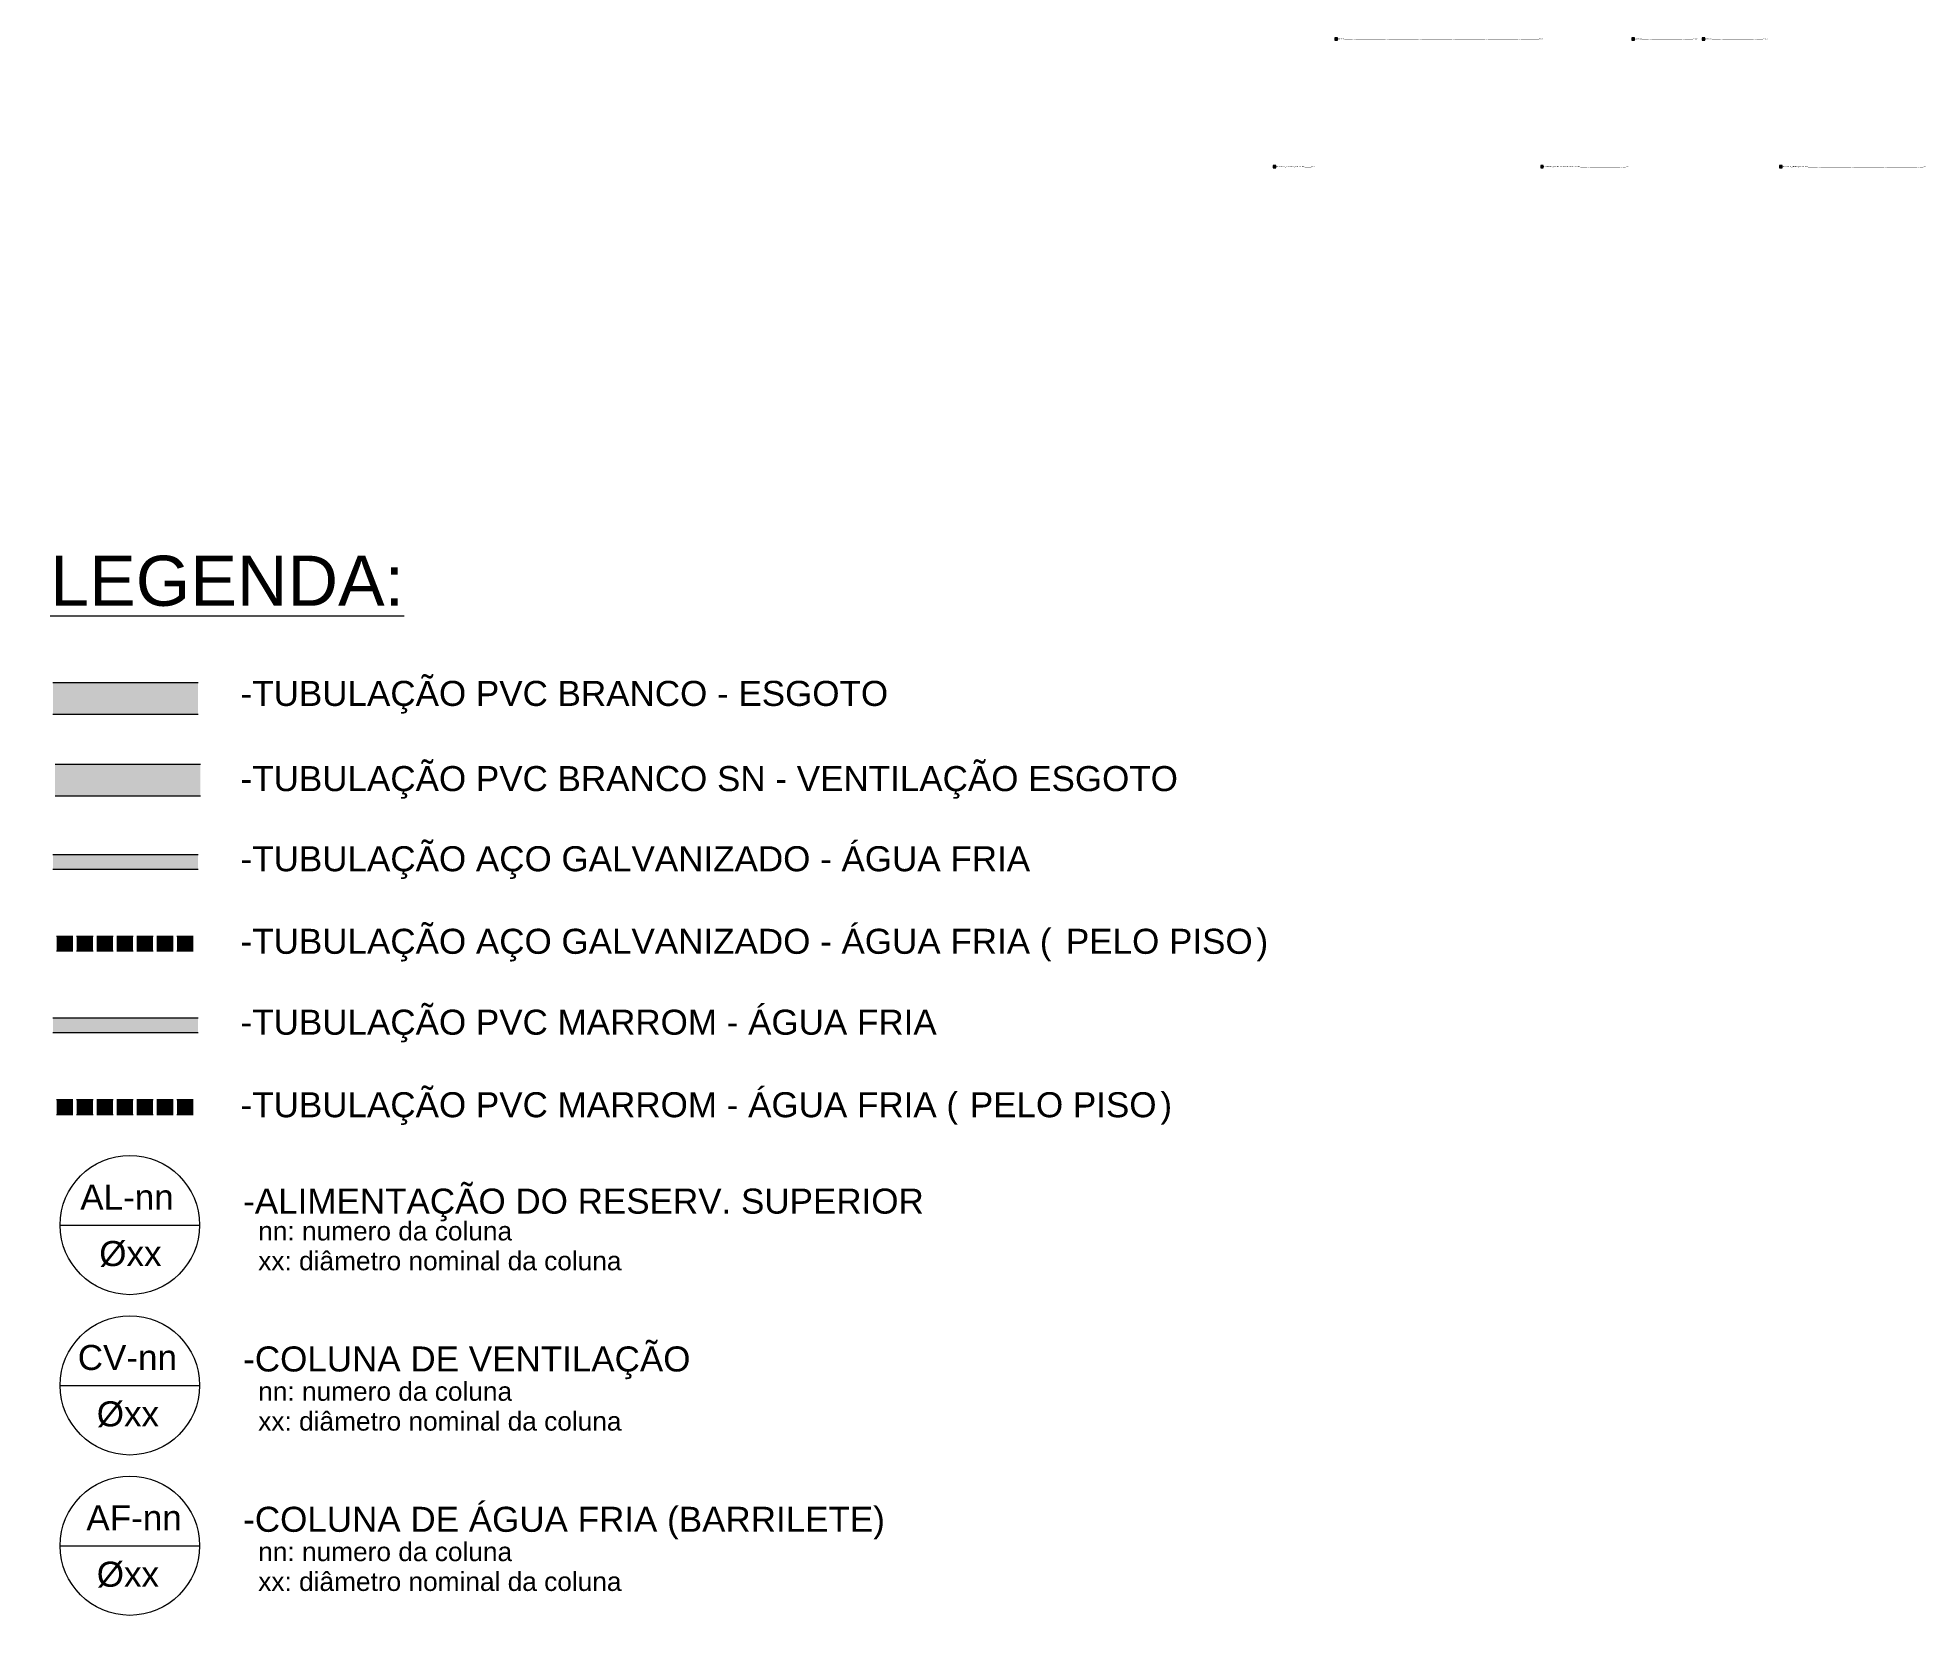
# Model space of a CAD drawing. Header units: metres. Extents: x 149 to 429, y -3 to 162.
# Drawn here: x 421.45 to 428.96, y -3.11 to 3.18 of the extents above; entities that cross this region are included whole.
import ezdxf

# ---------------------------------------------------------------- set-up
doc = ezdxf.new("R2010")
doc.units = ezdxf.units.M
for name, color, linetype, lineweight in [('A-DETL', 7, 'Continuous', 5), ('A-DETL-GENF', 7, 'Continuous', 5), ('A-DETL-MEDM', 7, 'Continuous', 15), ('G-ANNO-TEXT', 7, 'Continuous', 5)]:
    doc.layers.add(name, color=color, linetype=linetype, lineweight=lineweight)
doc.styles.add('Arial_12', font='arial.ttf', dxfattribs={"height": 0.1})
doc.styles.add('Arial_27', font='arial.ttf', dxfattribs={"height": 0.2})
doc.styles.add('Arial_28', font='arial.ttf', dxfattribs={"height": 0.075})
doc.styles.add('Arial_I', font='arial.ttf', dxfattribs={"height": 0.1})
doc.styles.add('Century Gothic_7', font='GOTHIC.TTF', dxfattribs={"height": 0.0035})

msp = doc.modelspace()

# ---------------------------------------------------------------- texts
at = {"layer": 'G-ANNO-TEXT', "attachment_point": 1}
for s, insert, char_height, width, style in [('CORTE BB _________________________________________________________________________________________________________________________________________________________________________________________________________________________________________________________________________________________________ ESC 1/25', (426.6347, 3.1799), 0.0035, 0.937333, 'Century Gothic_7'), ('CORTE GG ____________________________________________________________________________ ESC 1/50', (427.8204, 3.1799), 0.0035, 0.291975, 'Century Gothic_7'), ('CORTE AA ____________________________________________________________________________ ESC 1/25', (428.1008, 3.1799), 0.0035, 0.28973, 'Century Gothic_7'), ('PLANTA BAIXA _ MATADOURO_COREMAS - ESC __________1/1000', (426.3886, 2.6701), 0.0035, 0.185751, 'Century Gothic_7'), ('PLANTA BAIXA _ SERINGA - SUÍNOS/CAPRINOS/OVINOS - ESC ___________________________________________________________________ 1/50', (427.4561, 2.6701), 0.0035, 0.393468, 'Century Gothic_7'), ('PLANTA BAIXA _ SERINGA_BOVINOS - ESC ___________________________________________________________________________________________________________________________________________________________________________ 1/50', (428.4095, 2.6701), 0.0035, 0.654818, 'Century Gothic_7'), ('-TUBULAÇÃO PVC BRANCO - ESGOTO', (422.2552, 0.6153), 0.1, 3.186708, 'Arial_12'), ('-TUBULAÇÃO PVC BRANCO SN - VENTILAÇÃO ESGOTO', (422.2552, 0.2753), 0.1, 4.61772, 'Arial_12'), ('-TUBULAÇÃO AÇO GALVANIZADO - ÁGUA FRIA', (422.2552, -0.0447), 0.1, 3.888184, 'Arial_12'), ('-TUBULAÇÃO AÇO GALVANIZADO - ÁGUA FRIA (', (422.2552, -0.3742), 0.1, 3.992404, 'Arial_12'), ('PELO PISO', (425.5493, -0.3742), 0.1, 0.921941, 'Arial_I'), (')', (426.31, -0.3742), 0.1, 0.056118, 'Arial_12'), ('-TUBULAÇÃO PVC MARROM - ÁGUA FRIA', (422.2552, -0.6971), 0.1, 3.423206, 'Arial_12'), ('-TUBULAÇÃO PVC MARROM - ÁGUA FRIA (', (422.2552, -1.0266), 0.1, 3.527425, 'Arial_12'), ('PELO PISO', (425.1657, -1.0266), 0.1, 0.921941, 'Arial_I'), (')', (425.9263, -1.0266), 0.1, 0.056118, 'Arial_12'), ('AL-nn', (421.6153, -1.3954), 0.1, 0.46097, 'Arial_12'), ('-ALIMENTAÇÃO DO RESERV. SUPERIOR', (422.2655, -1.4114), 0.1, 3.355062, 'Arial_12'), ('nn: numero da coluna', (422.3255, -1.5433), 0.075, 1.23059, 'Arial_28'), ('Øxx', (421.6912, -1.6205), 0.1, 0.30865, 'Arial_12'), ('xx: diâmetro nominal da coluna', (422.3255, -1.6624), 0.075, 1.735653, 'Arial_28'), ('-COLUNA DE VENTILAÇÃO', (422.2655, -2.0414), 0.1, 2.204641, 'Arial_12'), ('CV-nn', (421.6053, -2.0354), 0.1, 0.489029, 'Arial_12'), ('nn: numero da coluna', (422.3255, -2.1833), 0.075, 1.23059, 'Arial_28'), ('Øxx', (421.6812, -2.2605), 0.1, 0.30865, 'Arial_12'), ('xx: diâmetro nominal da coluna', (422.3255, -2.3024), 0.075, 1.735653, 'Arial_28'), ('AF-nn', (421.6397, -2.6754), 0.1, 0.468987, 'Arial_12'), ('-COLUNA DE ÁGUA FRIA (BARRILETE)', (422.2655, -2.6814), 0.1, 3.162657, 'Arial_12'), ('nn: numero da coluna', (422.3255, -2.8233), 0.075, 1.23059, 'Arial_28'), ('Øxx', (421.6812, -2.9005), 0.1, 0.30865, 'Arial_12'), ('xx: diâmetro nominal da coluna', (422.3255, -2.9424), 0.075, 1.735653, 'Arial_28')]:
    msp.add_mtext(s, dxfattribs=dict(at, insert=insert, char_height=char_height, width=width, style=style))
at = {"layer": 'G-ANNO-TEXT', "insert": (421.4952, 1.1149), "char_height": 0.2, "width": 1.723628, "attachment_point": 1, "style": 'Arial_27', "bg_fill": 3, "box_fill_scale": 1.25, "bg_fill_color": 256, "bg_fill_true_color": 13158600, "bg_fill_transparency": 0}
msp.add_mtext('\\LLEGENDA:', dxfattribs=at)

# ---------------------------------------------------------------- hatches: boundary and pattern name
at = {"layer": 'A-DETL-GENF', "true_color": 0xc0c0c0}
for points in [[(426.6329, 3.1733), (426.6329, 3.1828), (426.6227, 3.1828), (426.6227, 3.1733)], [(427.8186, 3.1733), (427.8186, 3.1828), (427.8084, 3.1828), (427.8084, 3.1733)], [(428.099, 3.1733), (428.099, 3.1828), (428.0887, 3.1828), (428.0887, 3.1733)], [(428.4076, 2.6634), (428.4076, 2.6729), (428.3974, 2.6729), (428.3974, 2.6634)], [(421.5058, -0.1364), (422.0858, -0.1364), (422.0858, -0.0785), (421.5058, -0.0785)], [(421.5861, -0.4626), (421.5861, -0.4047), (421.5208, -0.4047), (421.5208, -0.4626)], [(421.6661, -0.4626), (421.6661, -0.4047), (421.6008, -0.4047), (421.6008, -0.4626)], [(421.7461, -0.4626), (421.7461, -0.4047), (421.6808, -0.4047), (421.6808, -0.4626)], [(421.8261, -0.4626), (421.8261, -0.4047), (421.7608, -0.4047), (421.7608, -0.4626)], [(421.9061, -0.4626), (421.9061, -0.4047), (421.8408, -0.4047), (421.8408, -0.4626)], [(421.9861, -0.4626), (421.9861, -0.4047), (421.9208, -0.4047), (421.9208, -0.4626)], [(422.0661, -0.4626), (422.0661, -0.4047), (422.0008, -0.4047), (422.0008, -0.4626)]]:
    msp.add_hatch(color=9, dxfattribs=at).paths.add_polyline_path(points)
at = {"layer": 'A-DETL-GENF'}
msp.add_hatch(color=256, dxfattribs=at).paths.add_polyline_path([(426.3867, 2.6634), (426.3867, 2.6729), (426.3765, 2.6729), (426.3765, 2.6634)])
at = {"layer": 'A-DETL-GENF', "true_color": 0x00ffff}
for points in [[(427.4543, 2.6634), (427.4543, 2.6729), (427.4441, 2.6729), (427.4441, 2.6634)], [(422.0858, -0.7888), (422.0858, -0.7309), (421.5058, -0.7309), (421.5058, -0.7888)], [(421.5861, -1.115), (421.5861, -1.0571), (421.5208, -1.0571), (421.5208, -1.115)], [(421.6661, -1.115), (421.6661, -1.0571), (421.6008, -1.0571), (421.6008, -1.115)], [(421.7461, -1.115), (421.7461, -1.0571), (421.6808, -1.0571), (421.6808, -1.115)], [(421.8261, -1.115), (421.8261, -1.0571), (421.7608, -1.0571), (421.7608, -1.115)], [(421.9061, -1.115), (421.9061, -1.0571), (421.8408, -1.0571), (421.8408, -1.115)], [(421.9861, -1.115), (421.9861, -1.0571), (421.9208, -1.0571), (421.9208, -1.115)], [(422.0661, -1.115), (422.0661, -1.0571), (422.0008, -1.0571), (422.0008, -1.115)]]:
    msp.add_hatch(color=4, dxfattribs=at).paths.add_polyline_path(points)
at = {"layer": 'A-DETL-GENF', "true_color": 0x804000}
msp.add_hatch(color=36, dxfattribs=at).paths.add_polyline_path([(422.0858, 0.4821), (422.0858, 0.6081), (421.5058, 0.6081), (421.5058, 0.4821)])
at = {"layer": 'A-DETL-GENF', "true_color": 0x8000ff}
msp.add_hatch(color=190, dxfattribs=at).paths.add_polyline_path([(422.0858, 0.1559), (422.095, 0.1559), (422.095, 0.2819), (421.515, 0.2819), (421.515, 0.1559)])

# ---------------------------------------------------------------- linework, layer by layer
at = {"layer": 'A-DETL'}
for p, q in [((426.6329, 3.1828), (426.6227, 3.1828)), ((426.6227, 3.1828), (426.6227, 3.1733)), ((426.6227, 3.1733), (426.6329, 3.1733)), ((426.6329, 3.1733), (426.6329, 3.1828)), ((427.8186, 3.1828), (427.8084, 3.1828)), ((427.8084, 3.1828), (427.8084, 3.1733)), ((427.8084, 3.1733), (427.8186, 3.1733)), ((427.8186, 3.1733), (427.8186, 3.1828)), ((428.099, 3.1828), (428.0887, 3.1828)), ((428.0887, 3.1828), (428.0887, 3.1733)), ((428.0887, 3.1733), (428.099, 3.1733)), ((428.099, 3.1733), (428.099, 3.1828)), ((426.3867, 2.6729), (426.3765, 2.6729)), ((426.3765, 2.6729), (426.3765, 2.6634)), ((426.3765, 2.6634), (426.3867, 2.6634)), ((426.3867, 2.6634), (426.3867, 2.6729)), ((427.4543, 2.6729), (427.4441, 2.6729)), ((427.4441, 2.6729), (427.4441, 2.6634)), ((427.4441, 2.6634), (427.4543, 2.6634)), ((427.4543, 2.6634), (427.4543, 2.6729)), ((428.4076, 2.6729), (428.3974, 2.6729)), ((428.3974, 2.6729), (428.3974, 2.6634)), ((428.3974, 2.6634), (428.4076, 2.6634)), ((428.4076, 2.6634), (428.4076, 2.6729))]:
    msp.add_line(p, q, dxfattribs=at)
at = {"layer": 'A-DETL', "color": 5, "lineweight": 15, "true_color": 0x0000ff}
for p, q in [((422.0858, -0.0785), (421.5058, -0.0785)), ((421.5058, -0.1364), (422.0858, -0.1364)), ((421.5861, -0.4047), (421.5208, -0.4047)), ((421.6661, -0.4047), (421.6008, -0.4047)), ((421.7461, -0.4047), (421.6808, -0.4047)), ((421.8261, -0.4047), (421.7608, -0.4047)), ((421.9061, -0.4047), (421.8408, -0.4047)), ((421.9861, -0.4047), (421.9208, -0.4047)), ((422.0661, -0.4047), (422.0008, -0.4047)), ((421.5208, -0.4626), (421.5861, -0.4626)), ((421.6008, -0.4626), (421.6661, -0.4626)), ((421.6808, -0.4626), (421.7461, -0.4626)), ((421.7608, -0.4626), (421.8261, -0.4626)), ((421.8408, -0.4626), (421.9061, -0.4626)), ((421.9208, -0.4626), (421.9861, -0.4626)), ((422.0008, -0.4626), (422.0661, -0.4626)), ((422.0858, -0.7309), (421.5058, -0.7309)), ((421.5058, -0.7888), (422.0858, -0.7888)), ((421.5861, -1.0571), (421.5208, -1.0571)), ((421.5208, -1.115), (421.5861, -1.115)), ((421.6661, -1.0571), (421.6008, -1.0571)), ((421.6008, -1.115), (421.6661, -1.115)), ((421.7461, -1.0571), (421.6808, -1.0571)), ((421.6808, -1.115), (421.7461, -1.115)), ((421.8261, -1.0571), (421.7608, -1.0571)), ((421.7608, -1.115), (421.8261, -1.115)), ((421.9061, -1.0571), (421.8408, -1.0571)), ((421.8408, -1.115), (421.9061, -1.115)), ((421.9861, -1.0571), (421.9208, -1.0571)), ((421.9208, -1.115), (421.9861, -1.115)), ((422.0661, -1.0571), (422.0008, -1.0571)), ((422.0008, -1.115), (422.0661, -1.115))]:
    msp.add_line(p, q, dxfattribs=at)
at = {"layer": 'A-DETL', "color": 94, "true_color": 0x00a600}
for p, q in [((421.535, -1.5567), (422.0911, -1.5567)), ((421.535, -2.1967), (422.0911, -2.1967)), ((421.535, -2.8367), (422.0911, -2.8367))]:
    msp.add_line(p, q, dxfattribs=at)
for centre in [(421.813, -1.5567), (421.813, -2.1967), (421.813, -2.8367)]:
    msp.add_circle(centre, 0.2781, dxfattribs=at)
at = {"layer": 'A-DETL-MEDM'}
for p, q in [((422.0858, 0.6081), (421.5058, 0.6081)), ((421.5058, 0.4821), (422.0858, 0.4821)), ((422.095, 0.2819), (421.515, 0.2819)), ((421.515, 0.1559), (422.095, 0.1559))]:
    msp.add_line(p, q, dxfattribs=at)

msp.set_redraw_order([(e.dxf.handle, doc.entitydb.next_handle()) for e in msp.query("TEXT MTEXT ATTDEF DIMENSION ARC_DIMENSION")])  # texts and dimensions are drawn at this point

doc.saveas('drawing.dxf')
